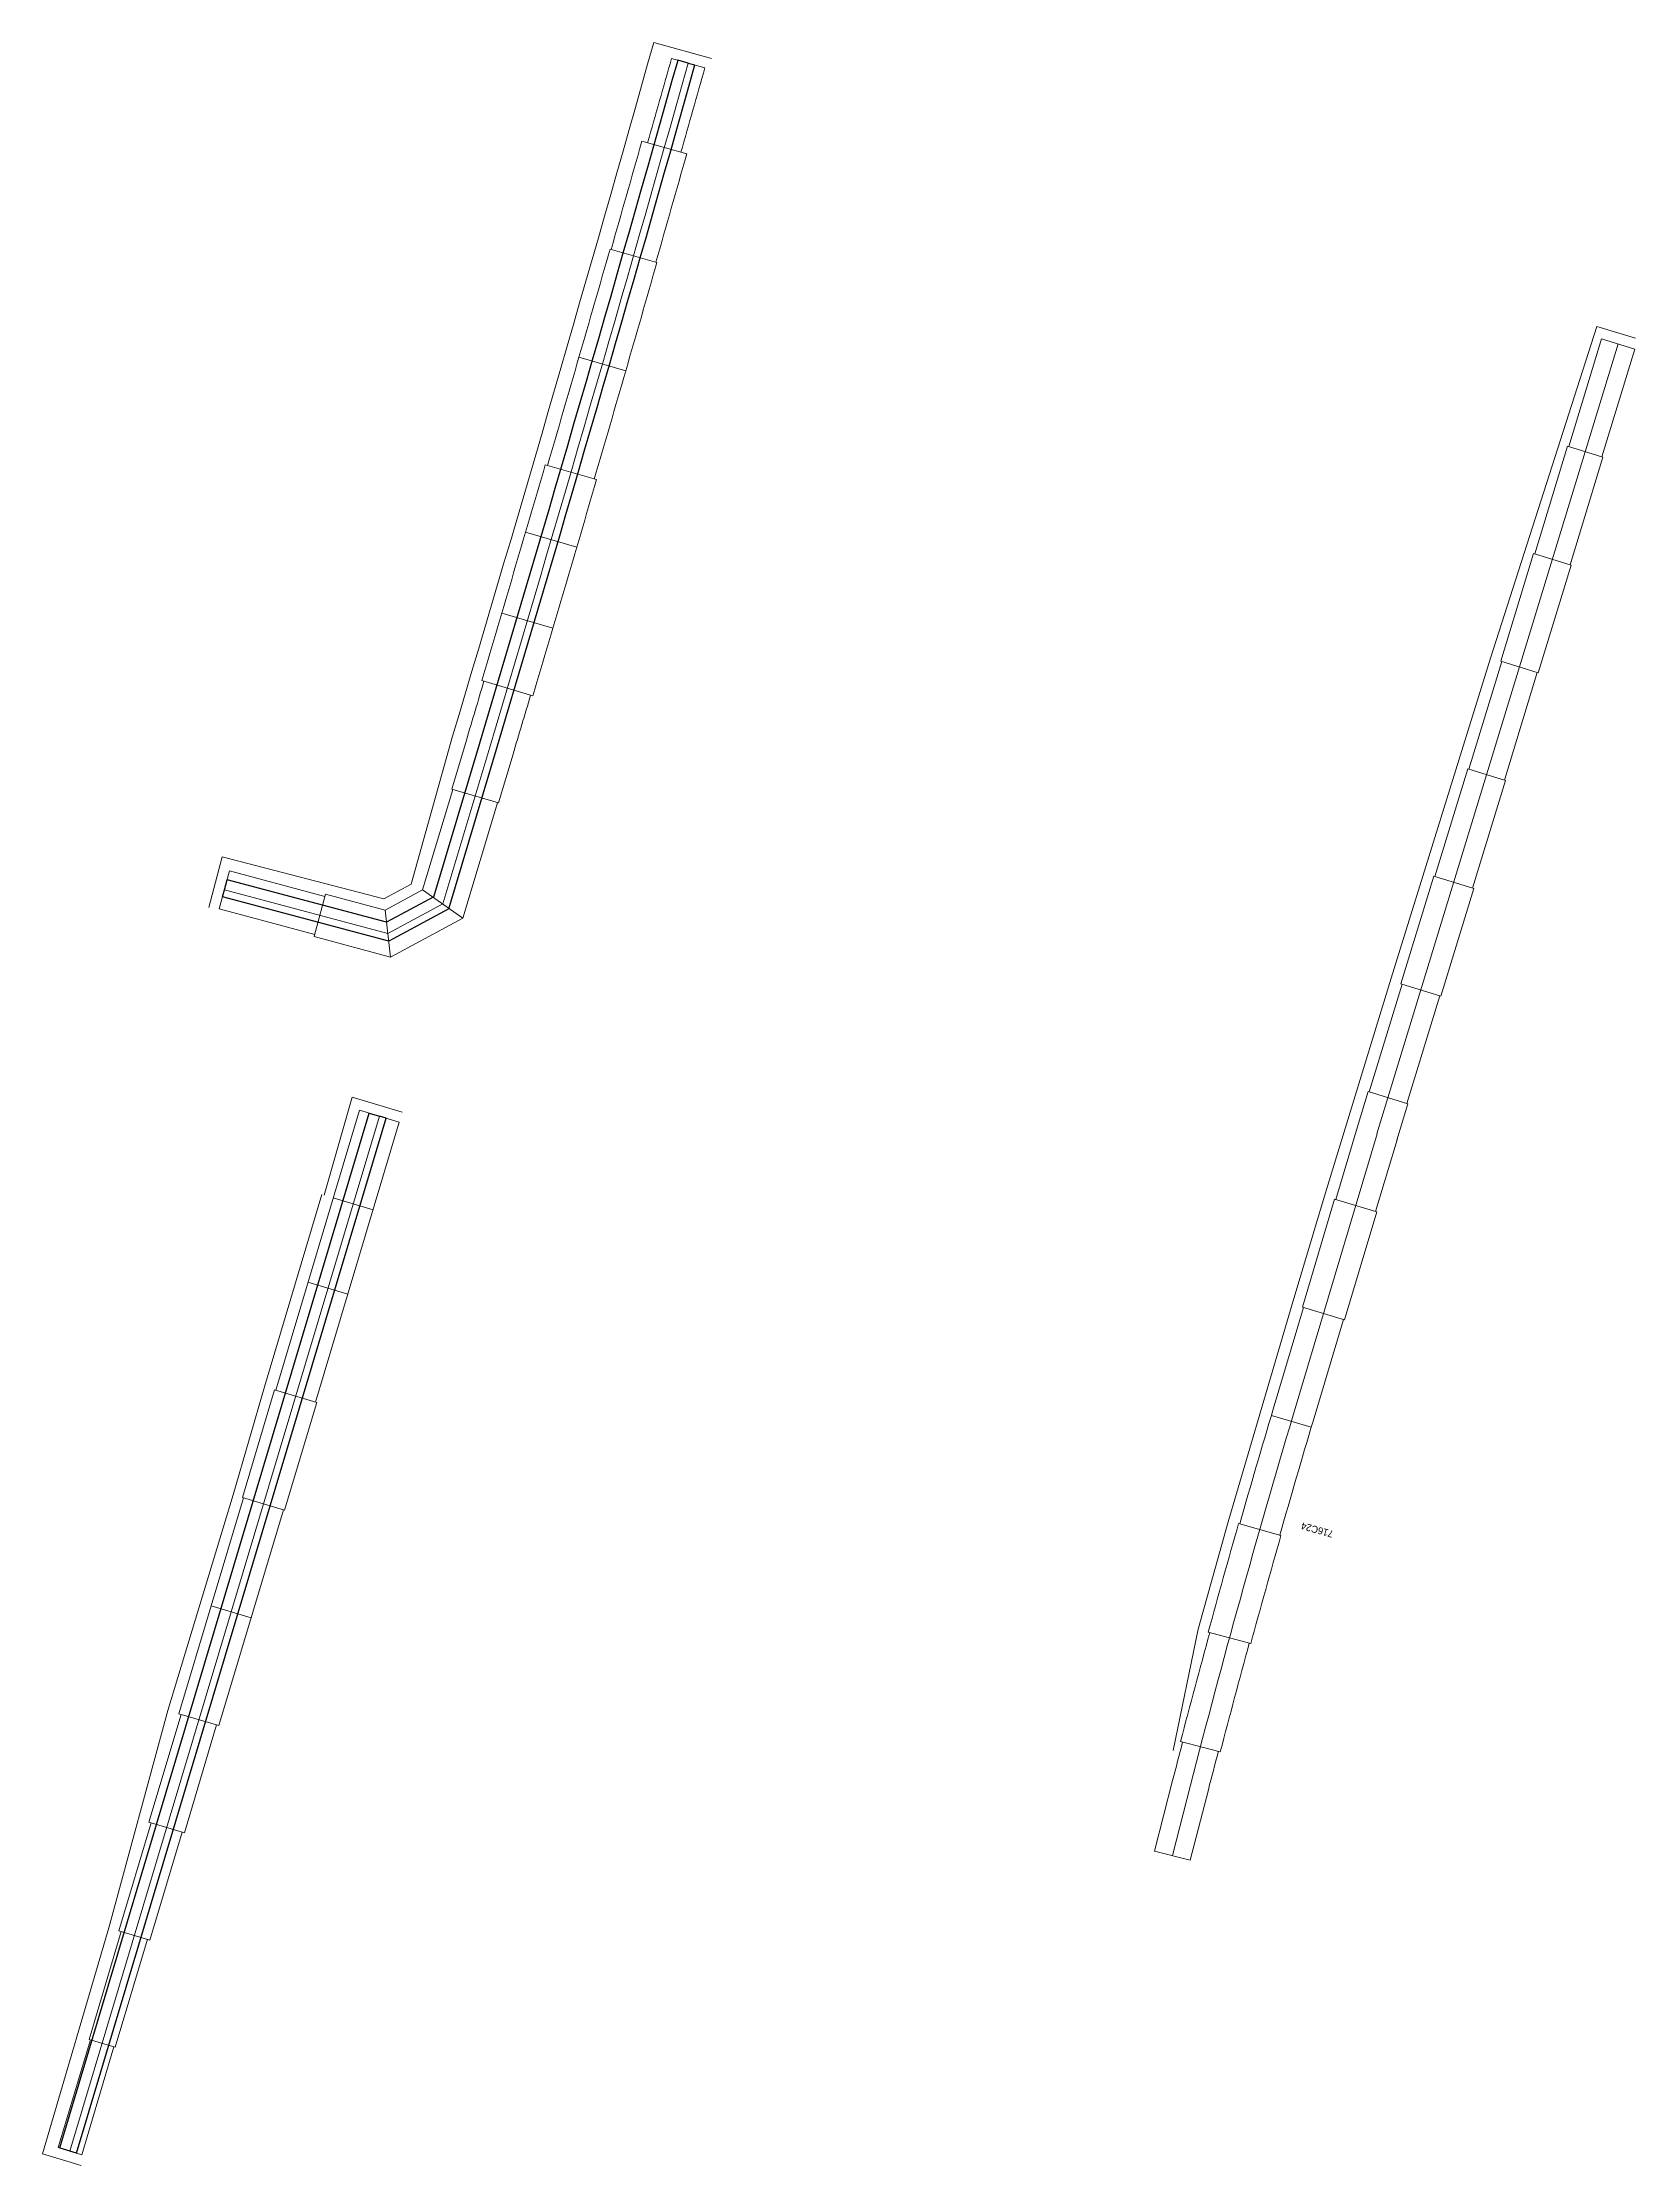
# Model space of a CAD drawing. Extents: x 2537068 to 2538547, y 7113338 to 7130059.
# Drawn here: x 2537068 to 2537521, y 7113338 to 7113942 of the extents above; entities that cross this region are included whole.
import ezdxf
from ezdxf.enums import TextEntityAlignment as Align

# ---------------------------------------------------------------- set-up
doc = ezdxf.new("R2010")
doc.units = 0
doc.header["$LTSCALE"] = 40
doc.header["$MEASUREMENT"] = 0
doc.linetypes.add('DGN Style 2', pattern=[45.56792, 27.340752, -18.227168])
for name, color, linetype, lineweight in [('D_RD_RETW_Symbol', 2, 'Continuous', 0), ('D_RET_WALL_1', 20, 'Continuous', 30), ('D_RIPRAP_1', 7, 'Continuous', 0), ('PROP_SS TEXT', 7, 'Continuous', 0), ('RD_RW_Pr_Conc_Hidden', 20, 'DGN Style 2', 13)]:
    doc.layers.add(name, color=color, linetype=linetype, lineweight=lineweight)
doc.styles.add('Style-LEROY', font='LEROY.shx')

msp = doc.modelspace()

# ---------------------------------------------------------------- texts
at = {"layer": 'PROP_SS TEXT', "color": 7, "linetype": 'Continuous', "lineweight": 0, "style": 'Style-LEROY'}
msp.add_text('716C24', height=2, rotation=164.50757, dxfattribs=at).set_placement((2537434.86, 7113516.75), align=Align.TOP_LEFT)

# ---------------------------------------------------------------- linework, layer by layer
at = {"layer": 'D_RD_RETW_Symbol', "linetype": 'Continuous', "lineweight": 13, "ltscale": 0.02}
for p, q in [((2537447.6, 7113631.53), (2537516.13, 7113856.08)), ((2537182.14, 7113696.93), (2537195.46, 7113741.48)), ((2537182.14, 7113696.93), (2537166.54, 7113688.51)), ((2537076.17, 7113342.42), (2537164.1, 7113636.56)), ((2537423.76, 7113551.6), (2537447.62, 7113631.6)), ((2537389.46, 7113426.41), (2537394.61, 7113446.47))]:
    msp.add_line(p, q, dxfattribs=at)
at = {"layer": 'D_RD_RETW_Symbol', "linetype": 'Continuous', "lineweight": 13, "ltscale": 0.02, "flags": 128}
msp.add_lwpolyline([(2537166.54, 7113688.51), (2537120.06, 7113700.89)], dxfattribs=at)
at = {"layer": 'D_RD_RETW_Symbol', "linetype": 'Continuous', "lineweight": 13, "ltscale": 0.02}
msp.add_arc((2525324.55, 7117290.22), 12390, 343.356252, 344.292486, dxfattribs=at)
at = {"layer": 'D_RD_RETW_Symbol', "linetype": 'Continuous', "lineweight": 13, "ltscale": 0.02, "extrusion": (0, 0, -1)}
msp.add_arc((-2540144.42, 7112740.44), 2839, 14.39994, 16.6018, dxfattribs=at)
at = {"layer": 'D_RET_WALL_1', "color": 7, "linetype": 'Continuous', "lineweight": 13, "ltscale": 0.1}
for p, q in [((2537510.07, 7113861.07), (2537521.07, 7113857.71)), ((2537148.38, 7113614.12), (2537156.38, 7113642)), ((2537156.38, 7113642), (2537170.62, 7113637.74)), ((2537131.46, 7113559.69), (2537147.79, 7113614.3)), ((2537122.61, 7113528.93), (2537131.46, 7113559.69)), ((2537103.96, 7113467.71), (2537122.61, 7113528.93)), ((2537087.23, 7113405.92), (2537103.96, 7113467.71)), ((2537068.37, 7113341.62), (2537087.23, 7113405.92)), ((2537068.37, 7113341.62), (2537079.38, 7113338.33))]:
    msp.add_line(p, q, dxfattribs=at)
at = {"layer": 'D_RET_WALL_1', "color": 7, "linetype": 'Continuous', "lineweight": 13, "ltscale": 0.1, "flags": 128}
msp.add_lwpolyline([(2537115.64, 7113695.95), (2537119.46, 7113710.28), (2537165.37, 7113698.39), (2537173.13, 7113702.58), (2537184.92, 7113744.63, 0.004146), (2537242.08, 7113941.78), (2537258.45, 7113937.18)], format="xyb", dxfattribs=at)
msp.add_lwpolyline([(2537389.67, 7113456.33), (2537396.77, 7113490.75), (2537405.29, 7113521.27), (2537423.53, 7113583.17), (2537432.57, 7113613.53), (2537451.64, 7113675.86), (2537479.9, 7113766.77), (2537510.07, 7113861.07)], dxfattribs=at)
at = {"layer": 'D_RIPRAP_1', "lineweight": 30}
for p, q in [((2537251.86, 7113935.92), (2537248.97, 7113936.73)), ((2537251.86, 7113935.92), (2537253.79, 7113935.38)), ((2537179.62, 7113698.98), (2537192.59, 7113742.34)), ((2537183.82, 7113695.56), (2537197.38, 7113740.91)), ((2537120.06, 7113700.89), (2537120.83, 7113703.79)), ((2537166.16, 7113691.71), (2537120.83, 7113703.79)), ((2537119.55, 7113698.96), (2537120.06, 7113700.89)), ((2537166.79, 7113686.37), (2537119.55, 7113698.96)), ((2537179.62, 7113698.98), (2537166.16, 7113691.71)), ((2537183.82, 7113695.56), (2537166.79, 7113686.37)), ((2537073.32, 7113343.38), (2537161.22, 7113637.42)), ((2537078.08, 7113341.85), (2537166.01, 7113635.99)), ((2537161.22, 7113637.42), (2537164.1, 7113636.56)), ((2537166.01, 7113635.99), (2537164.1, 7113636.56)), ((2537073.32, 7113343.38), (2537076.19, 7113342.52)), ((2537078.08, 7113341.85), (2537076.17, 7113342.42))]:
    msp.add_line(p, q, dxfattribs=at)
for radius in [12387, 12392]:
    msp.add_arc((2525324.55, 7117290.22), radius, 343.356252, 344.292486, dxfattribs=at)
at = {"layer": 'RD_RW_Pr_Conc_Hidden', "linetype": 'Continuous'}
for p, q in [((2537247.13, 7113937.24), (2537256.59, 7113934.58)), ((2537238.71, 7113913.71), (2537251.45, 7113910.1)), ((2537229.67, 7113883.03), (2537242.96, 7113879.22)), ((2537220.83, 7113852.29), (2537234.12, 7113848.45)), ((2537502.09, 7113826.91), (2537511.43, 7113857.52)), ((2537520.83, 7113854.65), (2537511.43, 7113857.52)), ((2537511.49, 7113824.04), (2537520.83, 7113854.65)), ((2537492.43, 7113796.4), (2537501.77, 7113827.01)), ((2537511.81, 7113823.95), (2537501.77, 7113827.01)), ((2537502.47, 7113793.34), (2537511.81, 7113823.95)), ((2537211.27, 7113821.77), (2537225.83, 7113817.52)), ((2537205.65, 7113802.57), (2537220.21, 7113798.32)), ((2537482.77, 7113765.89), (2537492.11, 7113796.5)), ((2537492.11, 7113796.5), (2537502.79, 7113793.24)), ((2537493.45, 7113762.64), (2537502.79, 7113793.24)), ((2537198.88, 7113779.59), (2537213.42, 7113775.26)), ((2537473.74, 7113735.19), (2537483.09, 7113765.8)), ((2537493.45, 7113762.64), (2537482.77, 7113765.89)), ((2537483.79, 7113732.13), (2537493.13, 7113762.73)), ((2537193.19, 7113760.41), (2537207.73, 7113756.09)), ((2537184.68, 7113729.57), (2537188.83, 7113743.46)), ((2537197.93, 7113725.61), (2537202.09, 7113739.5)), ((2537464.08, 7113704.68), (2537473.43, 7113735.29)), ((2537473.43, 7113735.29), (2537484.11, 7113732.03)), ((2537474.76, 7113701.42), (2537484.11, 7113732.03)), ((2537176.41, 7113700.89), (2537184.96, 7113729.49)), ((2537184.68, 7113729.57), (2537197.93, 7113725.61)), ((2537187.84, 7113692.86), (2537197.65, 7113725.69)), ((2537121.5, 7113706.29), (2537118.62, 7113695.5)), ((2537454.42, 7113674.17), (2537463.77, 7113704.78)), ((2537475.08, 7113701.33), (2537463.77, 7113704.78)), ((2537148.82, 7113699.69), (2537145.61, 7113687.62)), ((2537176.38, 7113700.92), (2537165.75, 7113695.18)), ((2537187.84, 7113692.86), (2537176.41, 7113700.89)), ((2537465.74, 7113670.72), (2537475.08, 7113701.33)), ((2537167.32, 7113681.83), (2537165.75, 7113695.18)), ((2537187.8, 7113692.88), (2537167.32, 7113681.83)), ((2537445.4, 7113643.47), (2537454.74, 7113674.08)), ((2537454.42, 7113674.17), (2537465.74, 7113670.72)), ((2537456.08, 7113640.21), (2537465.42, 7113670.82)), ((2537441.94, 7113633.26), (2537445.08, 7113643.57)), ((2537456.4, 7113640.11), (2537445.08, 7113643.57)), ((2537134.65, 7113558.73), (2537158.43, 7113638.26)), ((2537158.43, 7113638.26), (2537169.76, 7113634.87)), ((2537453.26, 7113629.8), (2537456.4, 7113640.11)), ((2537145.99, 7113555.35), (2537169.76, 7113634.87)), ((2537435.86, 7113612.88), (2537441.95, 7113633.29)), ((2537447.2, 7113609.5), (2537453.29, 7113629.91)), ((2537150.98, 7113613.35), (2537162.32, 7113609.96)), ((2537426.4, 7113582.31), (2537435.54, 7113612.98)), ((2537435.54, 7113612.98), (2537447.52, 7113609.41)), ((2537438.38, 7113578.74), (2537447.52, 7113609.41)), ((2537143.82, 7113589.39), (2537155.16, 7113586)), ((2537418.09, 7113553.29), (2537426.72, 7113582.22)), ((2537438.38, 7113578.74), (2537426.4, 7113582.31)), ((2537429.43, 7113549.91), (2537438.06, 7113578.84)), ((2537125.17, 7113528.17), (2537134.34, 7113558.83)), ((2537134.34, 7113558.83), (2537146.31, 7113555.25)), ((2537137.15, 7113524.59), (2537146.31, 7113555.25)), ((2537428.92, 7113548.17), (2537417.58, 7113551.55)), ((2537107.16, 7113466.76), (2537125.49, 7113528.07)), ((2537125.17, 7113528.17), (2537137.15, 7113524.59)), ((2537118.5, 7113463.37), (2537136.83, 7113524.69)), ((2537420.31, 7113517.42), (2537408.29, 7113520.85)), ((2537116.32, 7113497.42), (2537127.66, 7113494.03)), ((2537399.66, 7113489.96), (2537411.72, 7113486.67)), ((2537098.63, 7113435.91), (2537107.8, 7113466.57)), ((2537107.16, 7113466.76), (2537118.5, 7113463.37)), ((2537108.69, 7113432.9), (2537117.86, 7113463.56)), ((2537403.08, 7113455.93), (2537391.79, 7113458.87)), ((2537384.37, 7113427.72), (2537389.52, 7113447.78)), ((2537394.54, 7113425.11), (2537399.69, 7113445.16)), ((2537098.63, 7113435.91), (2537108.69, 7113432.9)), ((2537090.1, 7113405.06), (2537099.27, 7113435.72)), ((2537098.89, 7113402.43), (2537108.05, 7113433.09)), ((2537394.54, 7113425.11), (2537384.37, 7113427.72)), ((2537081.62, 7113374.19), (2537090.78, 7113404.85)), ((2537089.04, 7113371.97), (2537098.21, 7113402.63)), ((2537090.1, 7113405.06), (2537098.89, 7113402.43)), ((2537072.81, 7113343.43), (2537081.98, 7113374.09)), ((2537079.52, 7113341.42), (2537088.68, 7113372.08)), ((2537081.62, 7113374.19), (2537089.04, 7113371.97)), ((2537072.81, 7113343.43), (2537079.52, 7113341.42))]:
    msp.add_line(p, q, dxfattribs=at)
at = {"layer": 'RD_RW_Pr_Conc_Hidden', "linetype": 'Continuous', "flags": 128}
for points in [[(2537148.65, 7113699.05), (2537121.5, 7113706.29)], [(2537145.78, 7113688.26), (2537118.62, 7113695.5)], [(2537165.75, 7113695.18), (2537148.82, 7113699.69)], [(2537167.32, 7113681.83), (2537145.61, 7113687.62)]]:
    msp.add_lwpolyline(points, dxfattribs=at)
at = {"layer": 'RD_RW_Pr_Conc_Hidden', "linetype": 'Continuous'}
for radius, start, end in [(12385.08, 344.177077, 344.292486), (12394.92, 344.177077, 344.292486), (12383.38, 344.029097, 344.177077), (12396.62, 344.029097, 344.177077), (12383.08, 343.733139, 344.029097), (12396.92, 343.733139, 344.029097), (12382.42, 343.43718, 343.733139), (12397.58, 343.43718, 343.733139), (12383.08, 343.356252, 343.43718), (12396.92, 343.356252, 343.43718)]:
    msp.add_arc((2525324.55, 7117290.22), radius, start, end, dxfattribs=at)
at = {"layer": 'RD_RW_Pr_Conc_Hidden', "linetype": 'Continuous', "extrusion": (0, 0, -1)}
for radius, start, end in [(2844.92, 15.91943, 16.6018), (2833.08, 15.91943, 16.6018), (2845.25, 15.27362, 15.91943), (2832.75, 15.27362, 15.91943), (2844.83, 14.6278, 15.27362), (2833.17, 14.6278, 15.27362), (2844.25, 14.39994, 14.6278), (2833.75, 14.39994, 14.6278)]:
    msp.add_arc((-2540144.42, 7112740.44), radius, start, end, dxfattribs=at)
at = {"layer": 'RD_RW_Pr_Conc_Hidden', "linetype": 'Continuous'}
msp.add_point((2537251.86, 7113935.92), dxfattribs=at)

msp.set_redraw_order([(e.dxf.handle, doc.entitydb.next_handle()) for e in msp.query("TEXT MTEXT ATTDEF DIMENSION ARC_DIMENSION")])  # texts and dimensions are drawn at this point

doc.saveas('drawing.dxf')
